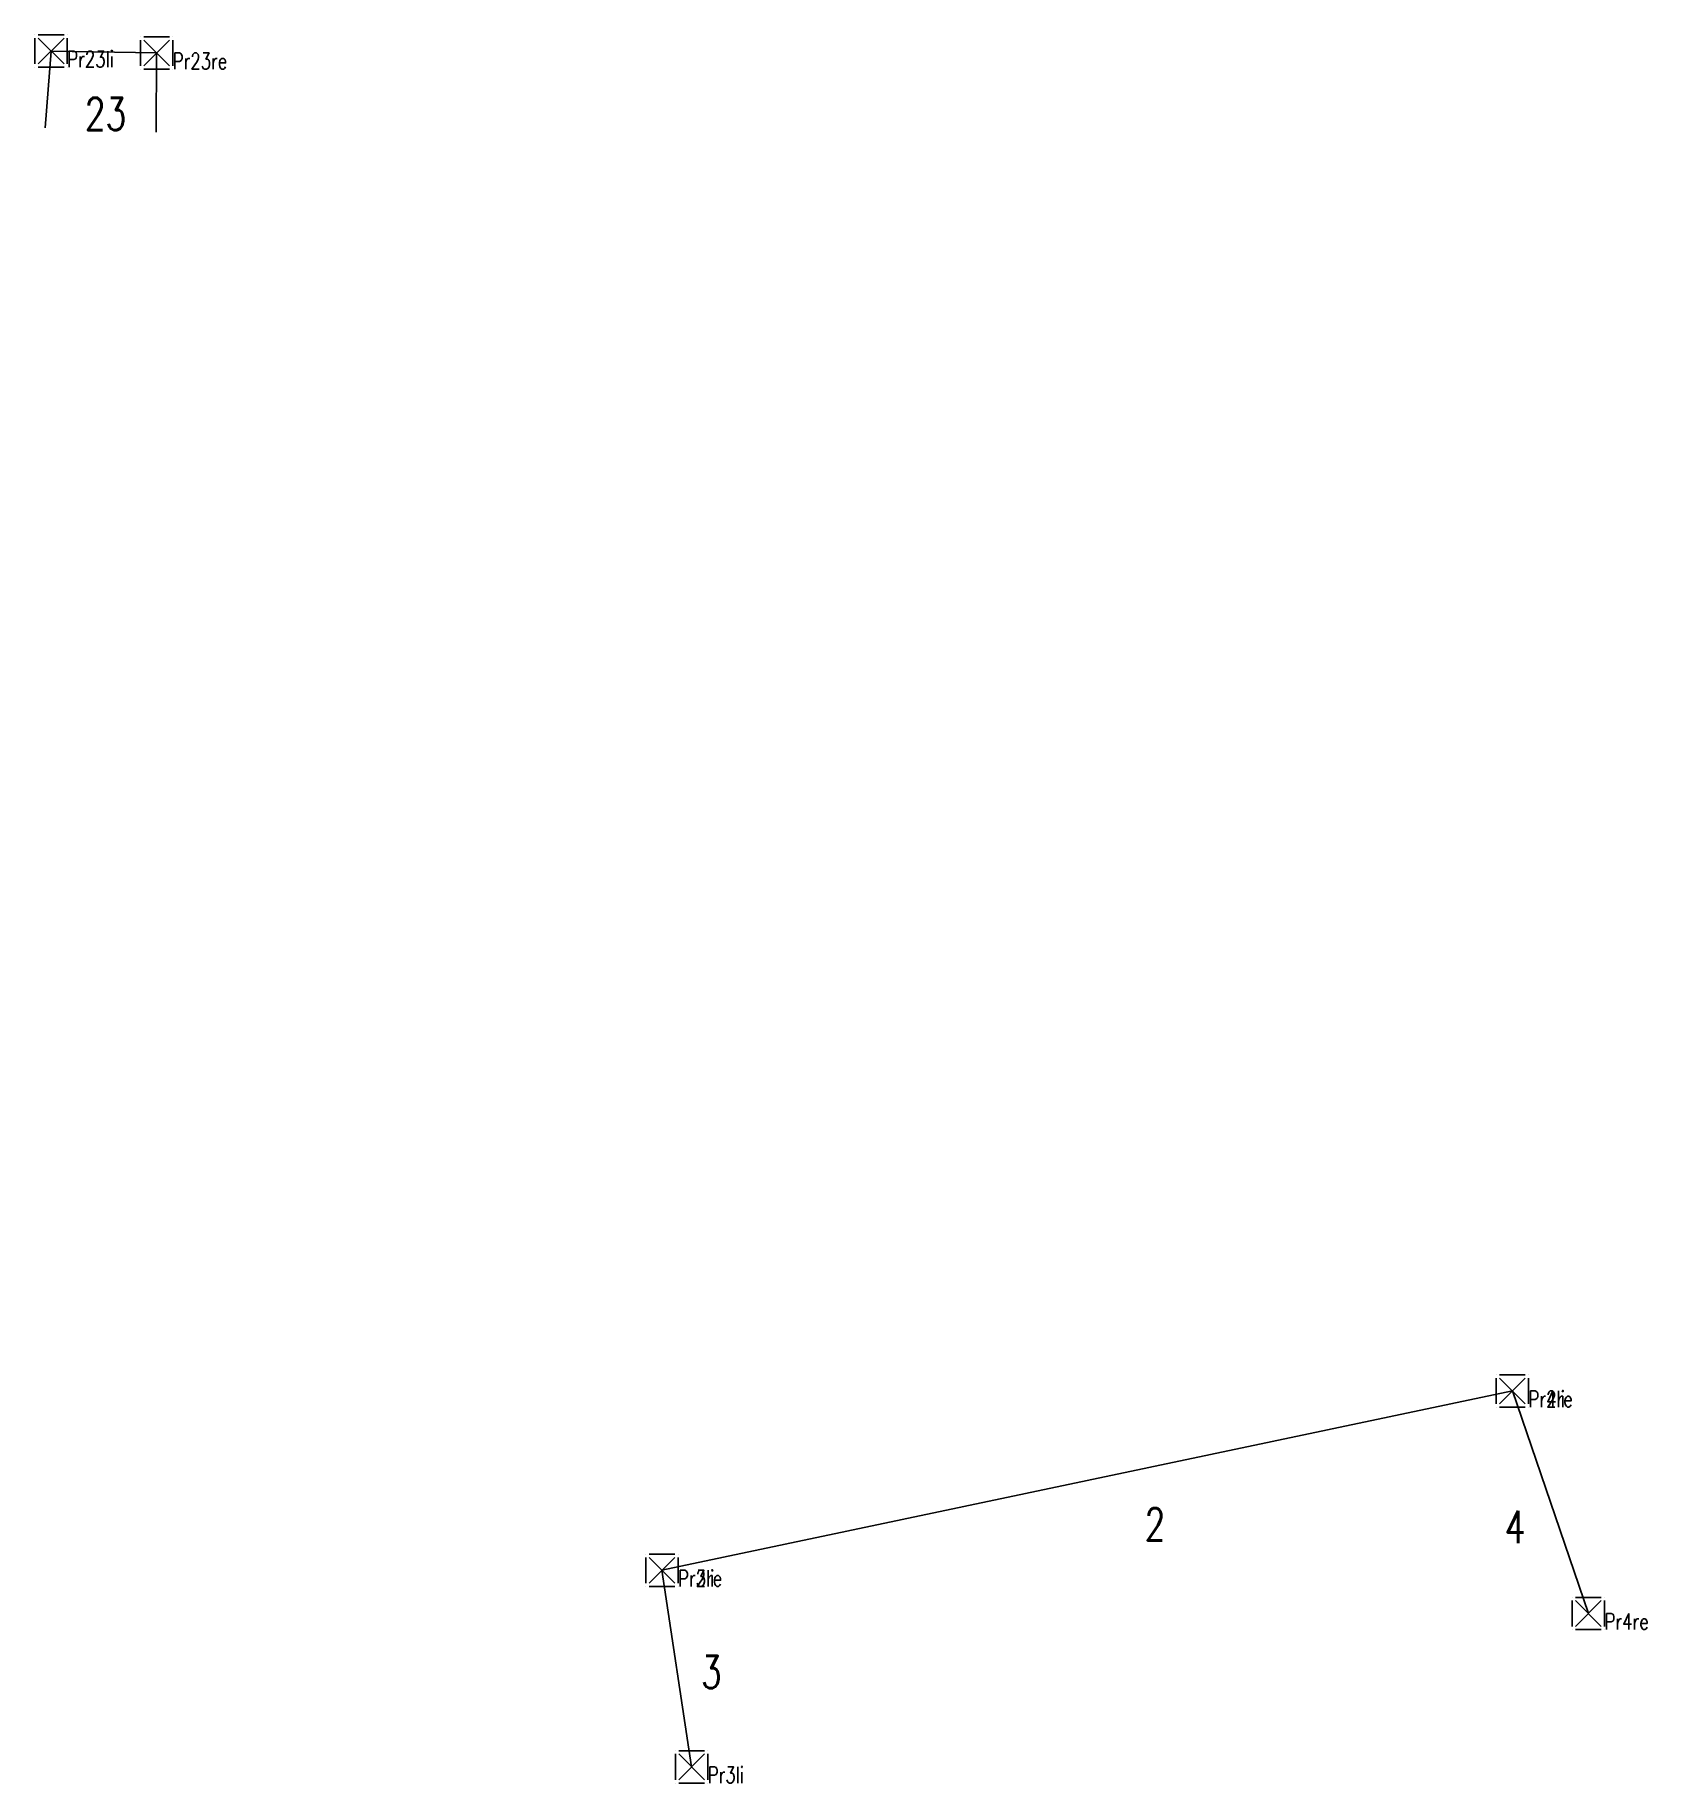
# Model space of a CAD drawing. Header units: metres. Extents: x 4462695 to 4462796, y 5794005 to 5794153.
# Drawn here: x 4462757.24 to 4462767.24, y 5794075.38 to 5794086.22 of the extents above; entities that cross this region are included whole.
import ezdxf

# ---------------------------------------------------------------- set-up
doc = ezdxf.new("R2010")
doc.units = ezdxf.units.M
doc.layers.add('Profile', color=5, linetype='Continuous')
doc.layers.add('Profile Passpunkte', color=5, linetype='Continuous')
doc.styles.add('ROMANS', font='ROMANS.shx', dxfattribs={"width": 0.75})

msp = doc.modelspace()

# ---------------------------------------------------------------- texts
at = {"layer": 'Profile', "style": 'ROMANS', "width": 0.75}
for s, p in [('23', (4462757.552, 5794085.627, -0.008)), ('2', (4462764.123, 5794076.882, -0.008)), ('4', (4462766.355, 5794076.865, -0.008)), ('3', (4462761.372, 5794075.966, -0.008))]:
    msp.add_text(s, height=0.2, dxfattribs=at).set_placement(p)

# ---------------------------------------------------------------- blocks, each defined once
blk = doc.blocks.new('CONTROL')
for p, q in [((-0.1, 0.1, 0.1), (-0.1, 0.1, -0.1)), ((-0.1, -0.08, -0.1), (-0.1, 0.08, -0.1)), ((-0.1, -0.08, 0.1), (-0.1, 0.08, 0.1)), ((0.08, 0.1, 0.1), (-0.08, 0.1, 0.1)), ((-0.08, 0.1, -0.1), (0.08, 0.1, -0.1)), ((0.08, -0.08, 0.08), (-0.08, 0.08, -0.08)), ((-0.08, -0.08, -0.08), (0.08, 0.08, 0.08)), ((-0.08, 0.08, 0.08), (0.08, -0.08, -0.08)), ((0.08, 0.08, -0.08), (-0.08, -0.08, 0.08)), ((0.1, 0.1, -0.1), (0.1, 0.1, 0.1)), ((0.1, -0.08, -0.1), (0.1, 0.08, -0.1)), ((0.1, -0.08, 0.1), (0.1, 0.08, 0.1)), ((-0.1, -0.1, 0.1), (-0.1, -0.1, -0.1)), ((0.08, -0.1, 0.1), (-0.08, -0.1, 0.1)), ((-0.08, -0.1, -0.1), (0.08, -0.1, -0.1)), ((0.1, -0.1, -0.1), (0.1, -0.1, 0.1))]:
    blk.add_line(p, q)
at = {"style": 'ROMANS', "width": 0.75}
blk.add_attdef('NUMMER', (0.1, -0.1), '', height=0.1, dxfattribs=at)

# ---------------------------------------------------------------- linework, layer by layer
at = {"layer": 'Profile'}
for points in [[(4462757.994, 5794085.615, 51.388), (4462757.997, 5794086.105, 51.363), (4462757.343, 5794086.117, 51.351), (4462757.307, 5794085.641, 51.349)], [(4462761.314, 5794075.478, 51.479), (4462761.13, 5794076.697, 51.494), (4462766.403, 5794077.809, 51.428), (4462766.874, 5794076.429, 51.389)]]:
    msp.add_polyline3d(points, dxfattribs=at)

# ---------------------------------------------------------------- block references
at = {"layer": 'Profile Passpunkte', "color": 1}
for p, values in [((4462757.343, 5794086.117, 51.351), {'NUMMER': 'Pr23li'}), ((4462757.997, 5794086.105, 51.363), {'NUMMER': 'Pr23re'}), ((4462766.403, 5794077.809, 51.428), {'NUMMER': 'Pr2re'}), ((4462766.403, 5794077.809, 51.428), {'NUMMER': 'Pr4li'}), ((4462761.13, 5794076.697, 51.494), {'NUMMER': 'Pr2li'}), ((4462761.13, 5794076.697, 51.494), {'NUMMER': 'Pr3re'}), ((4462766.874, 5794076.429, 51.389), {'NUMMER': 'Pr4re'}), ((4462761.314, 5794075.478, 51.479), {'NUMMER': 'Pr3li'})]:
    msp.add_blockref('CONTROL', p, dxfattribs=at).add_auto_attribs(values)

msp.set_redraw_order([(e.dxf.handle, doc.entitydb.next_handle()) for e in msp.query("TEXT MTEXT ATTDEF DIMENSION ARC_DIMENSION")])  # texts and dimensions are drawn at this point

doc.saveas('drawing.dxf')
